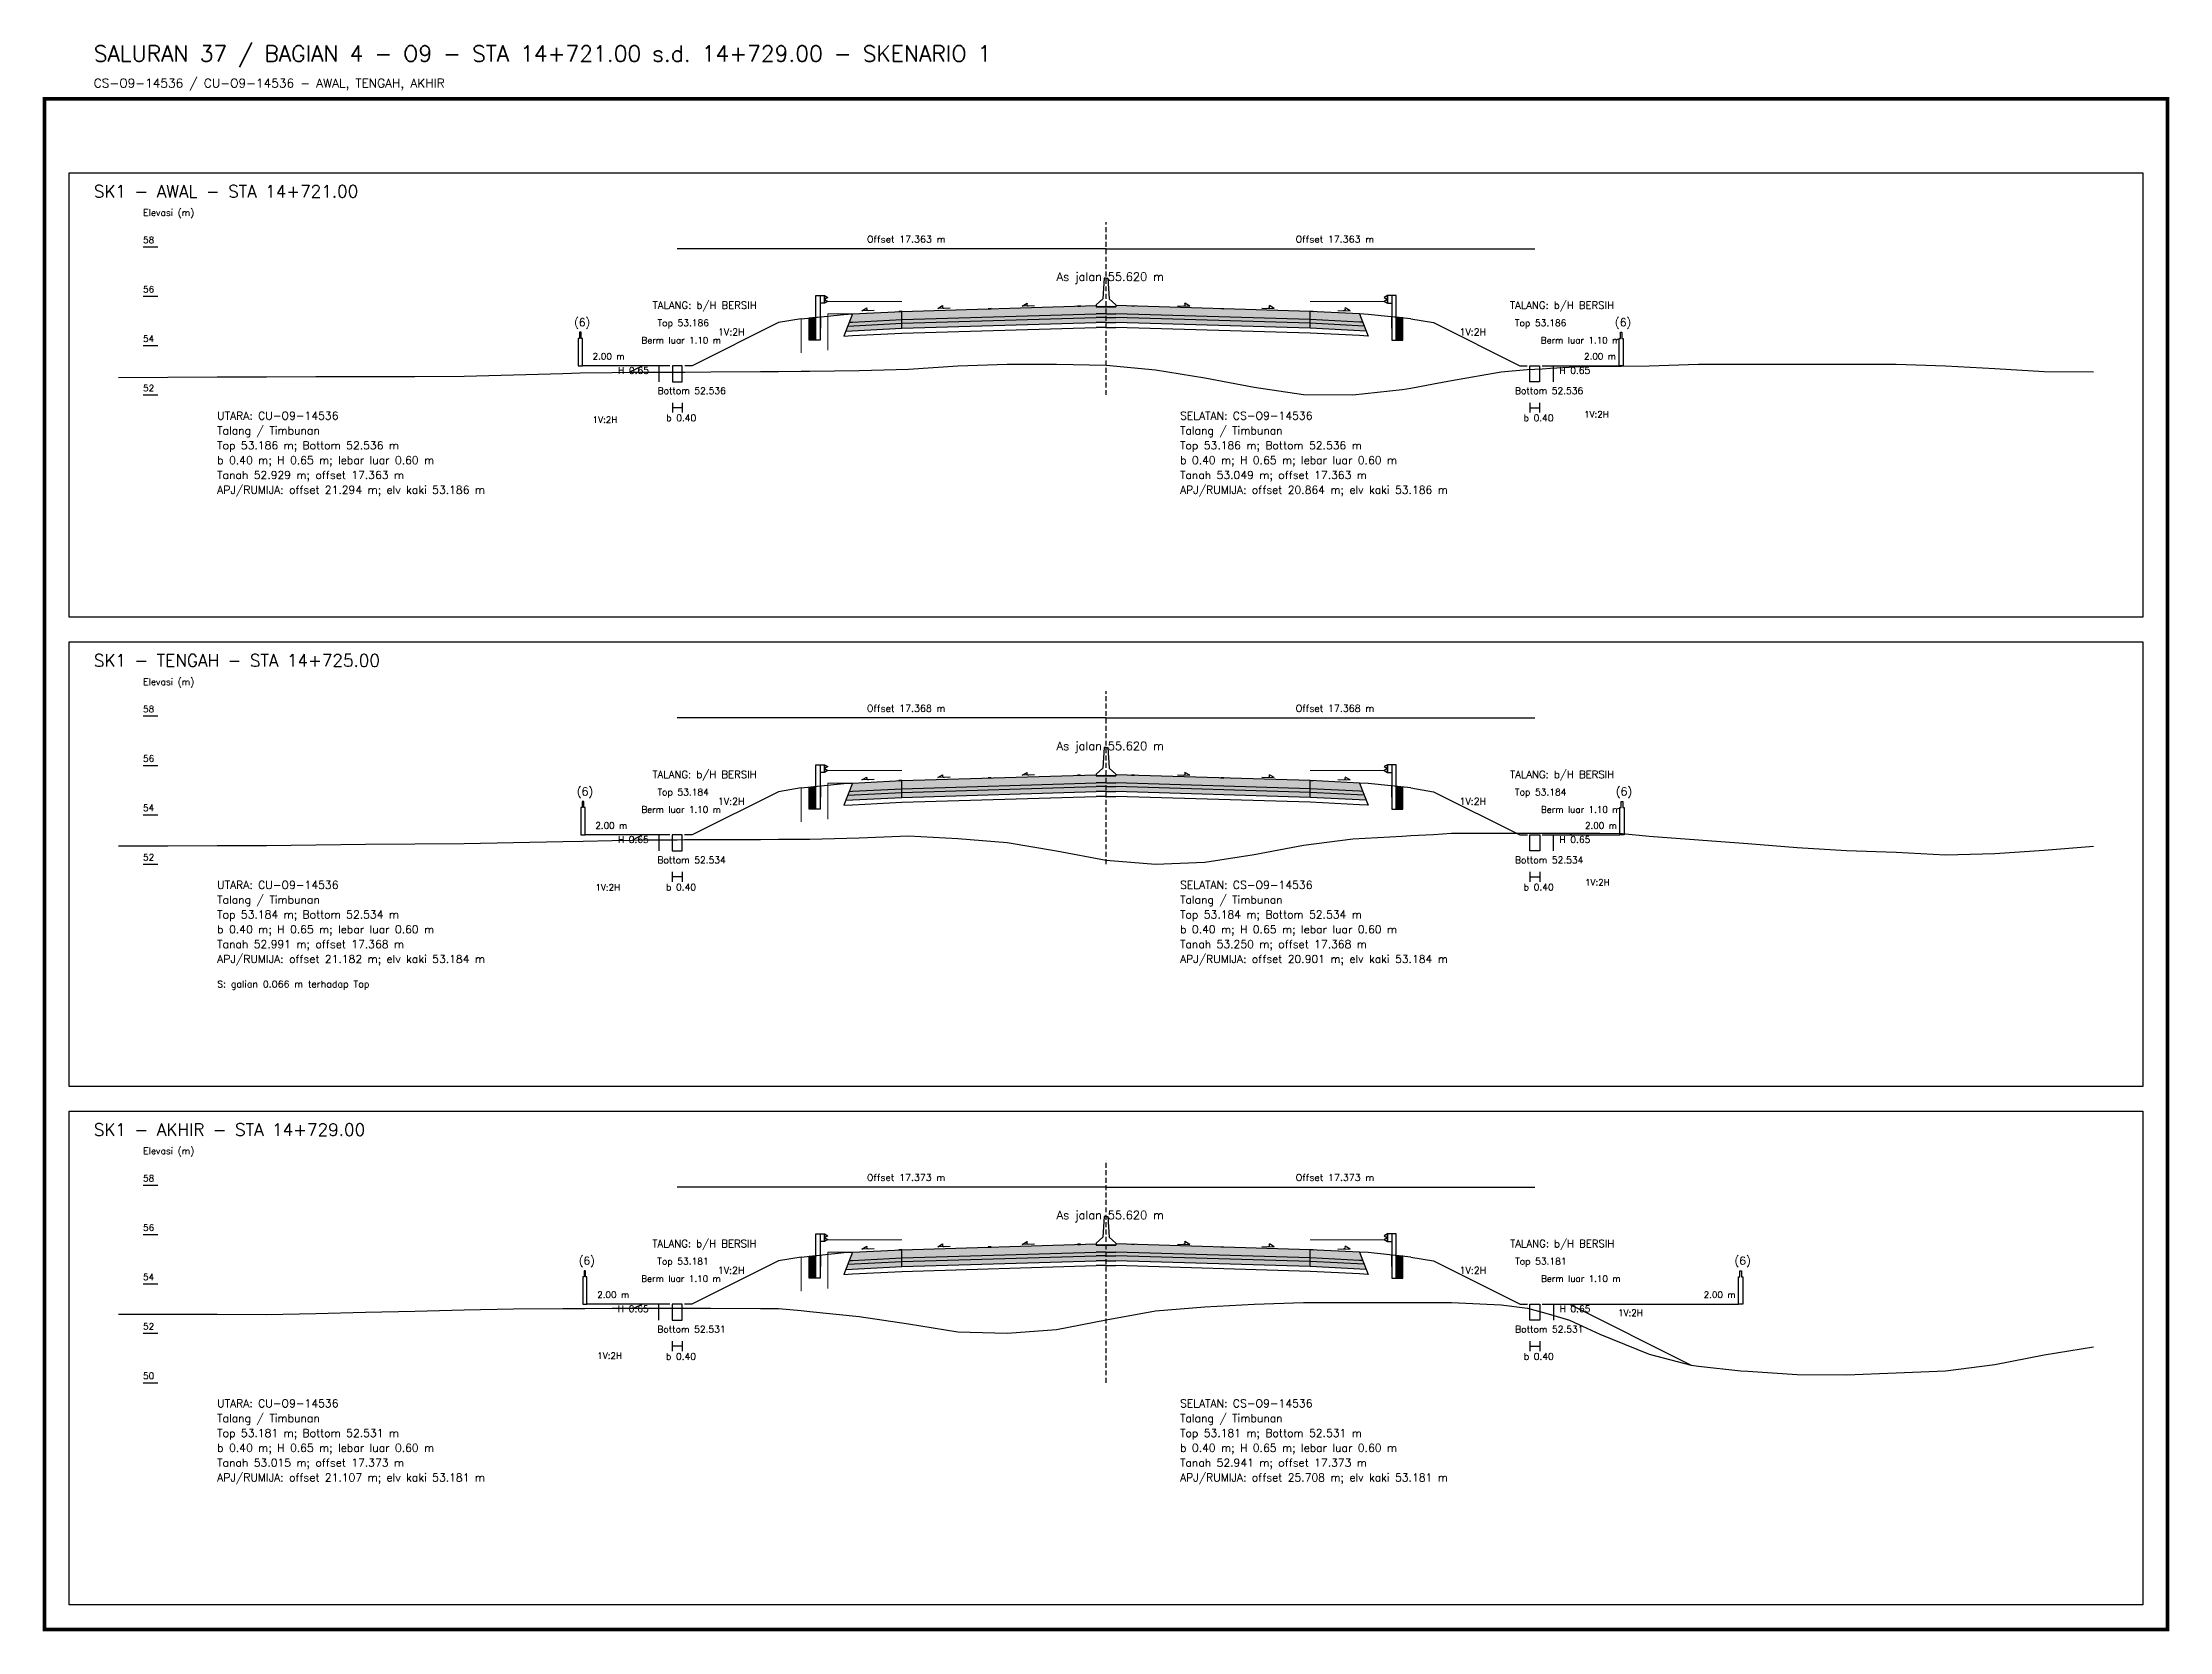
# Model space of a CAD drawing. Header units: metres. Extents: x -24715 to -24517, y 27498 to 30841.
# Drawn here: x -24713.7 to -24627.5, y 27786.2 to 27850.5 of the extents above; entities that cross this region are included whole.
import ezdxf

# ---------------------------------------------------------------- set-up
doc = ezdxf.new("R2010")
doc.units = ezdxf.units.M
doc.linetypes.add('PS_DASH', pattern=[0.3, 0.2, -0.1])
for name, color, linetype, lineweight in [('Dimensi', 230, 'Continuous', 20), ('GRS-ARSIR (HATCH)', 8, 'Continuous', 9), ('Guardrail', 20, 'Continuous', 30), ('HATCH - Beton ramping', 210, 'Continuous', 9), ('HATCH - LFA', 30, 'Continuous', 9), ('HATCH - Pavement', 50, 'Continuous', 9), ('Marka', 20, 'Continuous', 30), ('POT_ALL_GROUP', 2, 'Continuous', 70)]:
    doc.layers.add(name, color=color, linetype=linetype, lineweight=lineweight)
for name, color, linetype in [('POT_ALL_APJ', 2, 'Continuous'), ('POT_ALL_BORDER', 8, 'Continuous'), ('POT_ALL_BUILDING', 2, 'Continuous'), ('POT_ALL_CHANNEL1', 200, 'Continuous'), ('POT_ALL_DIM', 7, 'Continuous'), ('POT_ALL_GROUND', 1, 'Continuous'), ('POT_ALL_GUIDE', 8, 'Continuous'), ('POT_ALL_NOTE', 30, 'Continuous'), ('POT_ALL_ROAD', 4, 'Continuous')]:
    doc.layers.add(name, color=color, linetype=linetype)
doc.styles.get("Standard").update_dxf_attribs({"font": 'simplex.shx'})

msp = doc.modelspace()

# ---------------------------------------------------------------- texts
at = {"layer": 'POT_ALL_APJ'}
for s, height, p in [('(6)', 0.32, (-24692.13022, 27839.04978)), ('(6)', 0.32, (-24649.97146, 27839.04978)), ('2.00 m', 0.26, (-24691.38022, 27837.69978)), ('2.00 m', 0.26, (-24651.22146, 27837.69978)), ('(6)', 0.32, (-24692.01833, 27820.04738)), ('(6)', 0.32, (-24649.93468, 27820.04738)), ('2.00 m', 0.26, (-24691.26833, 27818.69738)), ('2.00 m', 0.26, (-24651.18468, 27818.69738)), ('(6)', 0.32, (-24691.94281, 27801.04498)), ('(6)', 0.32, (-24645.12835, 27801.04498)), ('2.00 m', 0.26, (-24691.19281, 27799.69498)), ('2.00 m', 0.26, (-24646.37835, 27799.69498))]:
    msp.add_text(s, height=height, dxfattribs=at).set_placement(p)
at = {"layer": 'POT_ALL_BUILDING'}
for p in [(-24688.94934, 27839.74978), (-24654.22242, 27839.74978), (-24688.95414, 27820.74738), (-24654.21761, 27820.74738), (-24688.95895, 27801.74498), (-24654.2128, 27801.74498)]:
    msp.add_text('TALANG: b/H BERSIH', height=0.3, dxfattribs=at).set_placement(p)
at = {"layer": 'POT_ALL_CHANNEL1'}
for s, height, p in [('Top 53.186', 0.27, (-24688.74934, 27839.04978)), ('Top 53.186', 0.27, (-24654.02242, 27839.04978)), ('Bottom 52.536', 0.27, (-24688.74934, 27836.29978)), ('Bottom 52.536', 0.27, (-24654.02242, 27836.29978)), ('UTARA: CU-O9-14536', 0.32, (-24706.58588, 27835.26387)), ('SELATAN: CS-O9-14536', 0.32, (-24667.58588, 27835.26387)), ('Top 53.184', 0.27, (-24688.75414, 27820.04738)), ('Top 53.184', 0.27, (-24654.01761, 27820.04738)), ('Bottom 52.534', 0.27, (-24688.75414, 27817.29738)), ('Bottom 52.534', 0.27, (-24654.01761, 27817.29738)), ('UTARA: CU-O9-14536', 0.32, (-24706.58588, 27816.26387)), ('SELATAN: CS-O9-14536', 0.32, (-24667.58588, 27816.26387)), ('Top 53.181', 0.27, (-24688.75895, 27801.04498)), ('Top 53.181', 0.27, (-24654.0128, 27801.04498)), ('Bottom 52.531', 0.27, (-24688.75895, 27798.29498)), ('Bottom 52.531', 0.27, (-24654.0128, 27798.29498)), ('UTARA: CU-O9-14536', 0.32, (-24706.58588, 27795.26387)), ('SELATAN: CS-O9-14536', 0.32, (-24667.58588, 27795.26387))]:
    msp.add_text(s, height=height, dxfattribs=at).set_placement(p)
at = {"layer": 'POT_ALL_DIM'}
for s, height, p in [('SK1 - AWAL - STA 14+721.00', 0.5, (-24711.58588, 27844.26387)), ('Elevasi (m)', 0.27, (-24709.58588, 27843.51387)), ('58', 0.26, (-24709.58588, 27842.41387)), ('Offset 17.363 m', 0.28, (-24680.26761, 27842.43387)), ('Offset 17.363 m', 0.28, (-24662.90415, 27842.43387)), ('As jalan 55.620 m', 0.34, (-24672.58588, 27840.88387)), ('56', 0.26, (-24709.58588, 27840.41387)), ('54', 0.26, (-24709.58588, 27838.41387)), ('Berm luar 1.10 m', 0.26, (-24689.39934, 27838.34978)), ('1V:2H', 0.28, (-24686.30256, 27838.67317)), ('1V:2H', 0.28, (-24656.26919, 27838.67317)), ('Berm luar 1.10 m', 0.26, (-24652.97242, 27838.34978)), ('H 0.65', 0.27, (-24690.34934, 27837.12478)), ('H 0.65', 0.27, (-24652.22242, 27837.12478)), ('52', 0.26, (-24709.58588, 27836.41387)), ('1V:2H', 0.26, (-24691.38022, 27835.13438)), ('b 0.40', 0.27, (-24688.39934, 27835.19978)), ('b 0.40', 0.27, (-24653.67242, 27835.19978)), ('1V:2H', 0.26, (-24651.22146, 27835.34933)), ('Talang / Timbunan', 0.32, (-24706.58588, 27834.66387)), ('Top 53.186 m; Bottom 52.536 m', 0.32, (-24706.58588, 27834.06387)), ('Talang / Timbunan', 0.32, (-24667.58588, 27834.66387)), ('Top 53.186 m; Bottom 52.536 m', 0.32, (-24667.58588, 27834.06387)), ('b 0.40 m; H 0.65 m; lebar luar 0.60 m', 0.32, (-24706.58588, 27833.46387)), ('b 0.40 m; H 0.65 m; lebar luar 0.60 m', 0.32, (-24667.58588, 27833.46387)), ('Tanah 52.929 m; offset 17.363 m', 0.32, (-24706.58588, 27832.86387)), ('APJ/RUMIJA: offset 21.294 m; elv kaki 53.186 m', 0.32, (-24706.58588, 27832.26387)), ('Tanah 53.049 m; offset 17.363 m', 0.32, (-24667.58588, 27832.86387)), ('APJ/RUMIJA: offset 20.864 m; elv kaki 53.186 m', 0.32, (-24667.58588, 27832.26387)), ('SK1 - TENGAH - STA 14+725.00', 0.5, (-24711.58588, 27825.26387)), ('Elevasi (m)', 0.27, (-24709.58588, 27824.51387)), ('58', 0.26, (-24709.58588, 27823.41387)), ('Offset 17.368 m', 0.28, (-24680.27001, 27823.43387)), ('Offset 17.368 m', 0.28, (-24662.90174, 27823.43387)), ('As jalan 55.620 m', 0.34, (-24672.58588, 27821.88387)), ('56', 0.26, (-24709.58588, 27821.41387)), ('54', 0.26, (-24709.58588, 27819.41387)), ('Berm luar 1.10 m', 0.26, (-24689.40414, 27819.34738)), ('1V:2H', 0.28, (-24686.30497, 27819.67197)), ('1V:2H', 0.28, (-24656.26679, 27819.67197)), ('Berm luar 1.10 m', 0.26, (-24652.96761, 27819.34738)), ('H 0.65', 0.27, (-24690.35414, 27818.12238)), ('H 0.65', 0.27, (-24652.21761, 27818.12238)), ('52', 0.26, (-24709.58588, 27817.41387)), ('1V:2H', 0.26, (-24691.26833, 27816.19029)), ('b 0.40', 0.27, (-24688.40414, 27816.19738)), ('b 0.40', 0.27, (-24653.66761, 27816.19738)), ('1V:2H', 0.26, (-24651.18468, 27816.39738)), ('Talang / Timbunan', 0.32, (-24706.58588, 27815.66387)), ('Top 53.184 m; Bottom 52.534 m', 0.32, (-24706.58588, 27815.06387)), ('Talang / Timbunan', 0.32, (-24667.58588, 27815.66387)), ('Top 53.184 m; Bottom 52.534 m', 0.32, (-24667.58588, 27815.06387)), ('b 0.40 m; H 0.65 m; lebar luar 0.60 m', 0.32, (-24706.58588, 27814.46387)), ('b 0.40 m; H 0.65 m; lebar luar 0.60 m', 0.32, (-24667.58588, 27814.46387)), ('Tanah 52.991 m; offset 17.368 m', 0.32, (-24706.58588, 27813.86387)), ('APJ/RUMIJA: offset 21.182 m; elv kaki 53.184 m', 0.32, (-24706.58588, 27813.26387)), ('Tanah 53.250 m; offset 17.368 m', 0.32, (-24667.58588, 27813.86387)), ('APJ/RUMIJA: offset 20.901 m; elv kaki 53.184 m', 0.32, (-24667.58588, 27813.26387)), ('SK1 - AKHIR - STA 14+729.00', 0.5, (-24711.58588, 27806.26387)), ('Elevasi (m)', 0.27, (-24709.58588, 27805.51387)), ('58', 0.26, (-24709.58588, 27804.41387)), ('Offset 17.373 m', 0.28, (-24680.27241, 27804.43387)), ('Offset 17.373 m', 0.28, (-24662.89934, 27804.43387)), ('As jalan 55.620 m', 0.34, (-24672.58588, 27802.88387)), ('56', 0.26, (-24709.58588, 27802.41387)), ('54', 0.26, (-24709.58588, 27800.41387)), ('1V:2H', 0.28, (-24686.30737, 27800.67076)), ('1V:2H', 0.28, (-24656.26438, 27800.67076)), ('Berm luar 1.10 m', 0.26, (-24689.40895, 27800.34498)), ('Berm luar 1.10 m', 0.26, (-24652.9628, 27800.34498)), ('H 0.65', 0.27, (-24690.35895, 27799.11998)), ('H 0.65', 0.27, (-24652.2128, 27799.11998)), ('1V:2H', 0.26, (-24649.84558, 27798.96138)), ('52', 0.26, (-24709.58588, 27798.41387)), ('1V:2H', 0.26, (-24691.19281, 27797.22801)), ('b 0.40', 0.27, (-24688.40895, 27797.19498)), ('b 0.40', 0.27, (-24653.6628, 27797.19498)), ('50', 0.26, (-24709.58588, 27796.41387)), ('Talang / Timbunan', 0.32, (-24706.58588, 27794.66387)), ('Talang / Timbunan', 0.32, (-24667.58588, 27794.66387)), ('Top 53.181 m; Bottom 52.531 m', 0.32, (-24706.58588, 27794.06387)), ('b 0.40 m; H 0.65 m; lebar luar 0.60 m', 0.32, (-24706.58588, 27793.46387)), ('Top 53.181 m; Bottom 52.531 m', 0.32, (-24667.58588, 27794.06387)), ('b 0.40 m; H 0.65 m; lebar luar 0.60 m', 0.32, (-24667.58588, 27793.46387)), ('Tanah 53.015 m; offset 17.373 m', 0.32, (-24706.58588, 27792.86387)), ('Tanah 52.941 m; offset 17.373 m', 0.32, (-24667.58588, 27792.86387)), ('APJ/RUMIJA: offset 21.107 m; elv kaki 53.181 m', 0.32, (-24706.58588, 27792.26387)), ('APJ/RUMIJA: offset 25.708 m; elv kaki 53.181 m', 0.32, (-24667.58588, 27792.26387))]:
    msp.add_text(s, height=height, dxfattribs=at).set_placement(p)
at = {"layer": 'POT_ALL_GROUP', "lineweight": 0}
for s, height, p in [('SALURAN 37 / BAGIAN 4 - O9 - STA 14+721.00 s.d. 14+729.00 - SKENARIO 1', 0.65, (-24711.58588, 27849.76387)), ('CS-O9-14536 / CU-O9-14536 - AWAL, TENGAH, AKHIR', 0.36, (-24711.58588, 27848.71387))]:
    msp.add_text(s, height=height, dxfattribs=at).set_placement(p)
at = {"layer": 'POT_ALL_NOTE'}
msp.add_text('S: galian 0.066 m terhadap Top', height=0.28, dxfattribs=at).set_placement((-24706.58588, 27812.26387))

# ---------------------------------------------------------------- blocks, each defined once
blk = doc.blocks.new('JALAN_ASLI_TIPIKAL_2OKT_METER')
at = {"layer": 'Guardrail', "lineweight": 9}
h = blk.add_hatch(dxfattribs=at)
h.set_pattern_fill('JIS_LC_20', color=256, scale=0.002)
h.set_pattern_definition([(45, (-29.65569, -21.99233), (-0.02828427, 0.02828427), []), (45, (-29.65489, -21.99233), (-0.02828427, 0.02828427), [])])
h.paths.add_polyline_path([(-12.025, -1.394), (-11.753, -1.394), (-11.753, -0.471), (-12.018, -0.498)])
h = blk.add_hatch(dxfattribs=at)
h.set_pattern_fill('JIS_LC_20', color=256, scale=0.002)
h.set_pattern_definition([(45, (-29.40569, -21.99233), (-0.02828427, 0.02828427), []), (45, (-29.40489, -21.99233), (-0.02828427, 0.02828427), [])])
h.paths.add_polyline_path([(12.018, -0.498), (11.753, -0.471), (11.753, -1.394), (12.025, -1.394)])
at = {"layer": 'HATCH - Beton ramping'}
h = blk.add_hatch(dxfattribs=at)
h.set_pattern_fill('AR-CONC', color=256, scale=0.0005)
h.set_pattern_definition([(50, (-28.949556, -21.99233), (0.09109233, -0.00796954), [0.009525, -0.104775]), (355, (-28.94956, -21.99233), (-0.0176217, 0.09552842), [0.00762, -0.0838203]), (100.45144, (-28.941965, -21.992995), (0.07347062, 0.08755888), [0.008095, -0.08904512]), (46.1842, (-28.94956, -21.96693), (0.13553952, -0.02102116), [0.0142875, -0.1571625]), (96.63556, (-28.93826, -21.96868), (0.11870207, 0.12371306), [0.0121425, -0.1335678]), (351.18415, (-28.94956, -21.96693), (0.11870207, 0.12371306), [0.01143, -0.12572987]), (21, (-28.936856, -21.97328), (0.0758072, -0.0511326), [0.009525, -0.104775]), (326, (-28.93686, -21.97328), (0.03090101, 0.09209398), [0.00762, -0.08382]), (71.45144, (-28.93054, -21.97754), (0.1067082, 0.04096138), [0.008095, -0.08904497]), (37.5, (-28.949556, -21.99233), (0.001544302, 0.04227752), [0, -0.082804, 0, -0.08509, 0, -0.0841375]), (7.5, (-28.949556, -21.99233), (0.03340983, 0.05009029), [0, -0.048514, 0, -0.080899, 0, -0.0320675]), (327.5, (-28.977877, -21.99233), (0.067795298, -0.002864372), [0, -0.03175, 0, -0.09906, 0, -0.131445]), (317.5, (-28.990577, -21.99233), (0.07406459, 0.01271325), [0, -0.041275, 0, -0.065786, 0, -0.093345])])
h.paths.add_polyline_path([(-8.27, -0.566), (-10.401, -0.666), (-10.461, -0.826), (-8.27, -0.716)])
h.paths.add_polyline_path([(-0.4, -0.48), (0, -0.48), (0, -0.33), (-0.4, -0.33), (-8.27, -0.566), (-8.27, -0.716)])
h = blk.add_hatch(dxfattribs=at)
h.set_pattern_fill('AR-CONC', color=256, scale=0.0005)
h.set_pattern_definition([(50, (-28.699556, -21.99233), (0.09109233, -0.00796954), [0.009525, -0.104775]), (355, (-28.69956, -21.99233), (-0.01762171, 0.09552842), [0.00762, -0.0838203]), (100.45144, (-28.691965, -21.992995), (0.07347062, 0.08755888), [0.008095, -0.08904512]), (46.1842, (-28.69956, -21.96693), (0.13553952, -0.02102116), [0.0142875, -0.1571625]), (96.63556, (-28.68826, -21.96868), (0.11870207, 0.12371306), [0.0121425, -0.1335678]), (351.18415, (-28.69956, -21.96693), (0.11870207, 0.12371306), [0.01143, -0.12572987]), (21, (-28.686856, -21.97328), (0.0758072, -0.0511326), [0.009525, -0.104775]), (326, (-28.68686, -21.97328), (0.03090101, 0.09209398), [0.00762, -0.08382]), (71.45144, (-28.68054, -21.97754), (0.10670821, 0.04096138), [0.008095, -0.08904497]), (37.5, (-28.699556, -21.99233), (0.001544302, 0.04227752), [0, -0.082804, 0, -0.08509, 0, -0.0841375]), (7.5, (-28.699556, -21.99233), (0.03340983, 0.050090287), [0, -0.048514, 0, -0.080899, 0, -0.0320675]), (327.5, (-28.727877, -21.99233), (0.067795298, -0.002864372), [0, -0.03175, 0, -0.09906, 0, -0.131445]), (317.5, (-28.740577, -21.99233), (0.07406459, 0.012713246), [0, -0.041275, 0, -0.065786, 0, -0.093345])])
h.paths.add_polyline_path([(8.27, -0.566), (10.401, -0.666), (10.461, -0.826), (8.27, -0.716)])
h.paths.add_polyline_path([(0.4, -0.48), (0, -0.48), (0, -0.33), (0.4, -0.33), (8.27, -0.566), (8.27, -0.716)])
at = {"layer": 'HATCH - LFA'}
h = blk.add_hatch(dxfattribs=at)
h.set_pattern_fill('GRAVEL', color=256, scale=0.0075)
h.set_pattern_definition([(228.012788, (-28.812396, -21.801831), (-1.524, -1.7145), [0.0256291, -2.5372863]), (184.96974, (-28.829541, -21.820881), (2.2859999991, 0.1905000109), [0.04398035, -4.3540537]), (132.510447, (-28.873356, -21.824691), (1.9050000008, -2.0954999993), [0.0310111, -3.0701042]), (267.27369, (-28.947651, -21.872316), (0.1905000004, 3.81), [0.0400503, -3.9649828]), (292.833654, (-28.949556, -21.912321), (-0.9525, 2.286), [0.0392725, -3.8879856]), (357.27369, (-28.934316, -21.948516), (-3.81, 0.1905000004), [0.0400503, -3.9649828]), (37.69424, (-28.894311, -21.950421), (-2.4764999999, -1.9050000001), [0.0529645, -5.24348365]), (72.255328, (-28.852401, -21.918036), (1.3335000004, 4.1909999999), [0.050004, -4.95039425]), (121.429566, (-28.837161, -21.870411), (-1.5240000002, 2.4764999999), [0.040186, -3.9784159]), (175.23636, (-28.858116, -21.836121), (2.0955, -0.1905), [0.0458785, -2.2480453]), (222.397438, (-28.903836, -21.832311), (-2.2859999999, -2.0955000001), [0.05933084, -5.8737579]), (138.814075, (-28.759056, -21.874221), (-1.3335, 1.143), [0.0202503, -2.0047924]), (171.469234, (-28.774296, -21.860886), (2.4765, -0.3809999996), [0.03852615, -3.8140979]), (225, (-28.8124, -21.85517), (0, -0.1905), [0.0269407, -0.242467]), (203.19859, (-28.82573, -21.832311), (0.9525, 0.381), [0.0145081, -1.4362967]), (291.80141, (-28.839066, -21.838026), (-0.1905, 0.5715), [0.0205174, -1.0053565]), (30.96376, (-28.831446, -21.857076), (0.5715, 0.381), [0.033324, -1.0774724]), (161.56505, (-28.80287, -21.83993), (0.381, -0.1905), [0.0240965, -0.5783174]), (16.38954, (-28.949556, -21.838026), (1.905, 0.5715), [0.0337566, -3.341912]), (70.346176, (-28.917171, -21.828501), (-0.762, -2.0955), [0.0283199, -2.8036662]), (293.19859, (-28.80287, -21.801831), (-0.381, 0.9525), [0.029016, -1.4217888]), (343.61046, (-28.791441, -21.828501), (-1.905, 0.5715), [0.0337566, -3.341912]), (339.443955, (-28.949556, -21.956136), (-0.9525, 0.381), [0.0325526, -1.5950801]), (294.77514, (-28.919076, -21.967566), (-0.952500001, 2.0954999995), [0.0272754, -2.7002695]), (66.80141, (-28.800966, -21.992331), (0.381, 0.9525), [0.029016, -1.4217888]), (17.354025, (-28.789536, -21.965661), (-2.4765, -0.762), [0.0319337, -3.1614282]), (69.443955, (-28.89431, -21.992331), (-0.381, -0.9525), [0.0162763, -1.6113564]), (101.30993, (-28.812396, -21.99233), (-0.1905, 0.762), [0.0097136, -0.9616496]), (165.96376, (-28.8143, -21.982806), (0.5715, -0.1905), [0.0392725, -0.7461791]), (186.009006, (-28.852401, -21.973281), (1.905, 0.1905), [0.036395, -3.6031024]), (303.69007, (-28.831446, -21.87422), (-0.1905, 0.381), [0.0274743, -0.6593832]), (353.157227, (-28.816206, -21.897081), (3.2385, -0.3809999998), [0.0479668, -4.7487007]), (60.945396, (-28.76858, -21.902796), (-0.762, -1.3335), [0.0196131, -1.9417044]), (90, (-28.75906, -21.88565), (-0.1905, 0.1905), [0.01143, -0.17907]), (120.256437, (-28.856211, -21.967566), (0.762, -1.3335), [0.026465, -2.6200456]), (48.012787, (-28.869546, -21.944706), (1.524, 1.7145), [0.0512582, -2.5116572]), (0, (-28.83526, -21.9066), (0.1905, 0.1905), [0.04953, -0.14097]), (325.304846, (-28.785726, -21.906606), (1.9050000007, -1.333499999), [0.0301207, -2.9819488]), (254.0546, (-28.76096, -21.92375), (-0.1905, -0.762), [0.0277372, -1.3591238]), (207.645975, (-28.768581, -21.950421), (-3.6195000001, -1.9049999997), [0.0451609, -4.4709348]), (175.426079, (-28.808586, -21.971376), (-2.4765, 0.1905), [0.0477772, -4.7299385])])
h.paths.add_polyline_path([(-8.27, -0.716), (-10.461, -0.826), (-10.54, -1.03), (-8.27, -0.916)])
h.paths.add_polyline_path([(-0.4, -0.68), (0, -0.68), (0, -0.48), (-0.4, -0.48), (-8.27, -0.716), (-8.27, -0.916)])
h = blk.add_hatch(dxfattribs=at)
h.set_pattern_fill('GRAVEL', color=256, scale=0.0075)
h.set_pattern_definition([(228.012788, (-28.562396, -21.801831), (-1.524, -1.7145), [0.0256291, -2.5372863]), (184.96974, (-28.579541, -21.820881), (2.2859999991, 0.1905000109), [0.04398035, -4.3540537]), (132.510447, (-28.623356, -21.824691), (1.9050000008, -2.0954999993), [0.0310111, -3.0701042]), (267.27369, (-28.697651, -21.872316), (0.1905000004, 3.81), [0.04005034, -3.9649828]), (292.833654, (-28.699556, -21.912321), (-0.9525, 2.286), [0.0392725, -3.8879856]), (357.27369, (-28.684316, -21.948516), (-3.81, 0.1905000004), [0.04005034, -3.9649828]), (37.69424, (-28.644311, -21.950421), (-2.4764999999, -1.9050000001), [0.0529645, -5.24348365]), (72.255328, (-28.602401, -21.918036), (1.3335000004, 4.1909999999), [0.050004, -4.95039425]), (121.429566, (-28.587161, -21.870411), (-1.5240000002, 2.4764999999), [0.040186, -3.9784159]), (175.23636, (-28.608116, -21.836121), (2.0955, -0.1905000003), [0.0458785, -2.2480453]), (222.397438, (-28.653836, -21.832311), (-2.2859999999, -2.0955000001), [0.05933084, -5.87375794]), (138.814075, (-28.509056, -21.874221), (-1.3335, 1.143), [0.02025034, -2.0047924]), (171.469234, (-28.524296, -21.860886), (2.4765, -0.3809999996), [0.03852615, -3.8140979]), (225, (-28.5624, -21.85517), (0, -0.1905), [0.0269407, -0.242467]), (203.19859, (-28.57573, -21.832311), (0.9525, 0.381), [0.0145081, -1.4362967]), (291.80141, (-28.589066, -21.838026), (-0.1905, 0.5715), [0.0205174, -1.0053565]), (30.96376, (-28.581446, -21.857076), (0.5715, 0.381), [0.033324, -1.0774724]), (161.56505, (-28.55287, -21.83993), (0.381, -0.1905), [0.0240965, -0.57831736]), (16.38954, (-28.699556, -21.838026), (1.905, 0.5715), [0.0337566, -3.341912]), (70.346176, (-28.667171, -21.828501), (-0.762, -2.0955), [0.0283199, -2.8036662]), (293.19859, (-28.55287, -21.801831), (-0.381, 0.9525), [0.029016, -1.4217888]), (343.61046, (-28.541441, -21.828501), (-1.905, 0.5714999999), [0.0337566, -3.341912]), (339.443955, (-28.699556, -21.956136), (-0.9525, 0.381), [0.03255264, -1.5950801]), (294.77514, (-28.669076, -21.967566), (-0.952500001, 2.0954999995), [0.0272754, -2.7002695]), (66.80141, (-28.550966, -21.992331), (0.381, 0.9525), [0.029016, -1.4217888]), (17.354025, (-28.539536, -21.965661), (-2.4765, -0.7620000002), [0.0319337, -3.1614282]), (69.443955, (-28.64431, -21.992331), (-0.381, -0.9525), [0.0162763, -1.6113564]), (101.30993, (-28.562396, -21.99233), (-0.1905, 0.762), [0.0097136, -0.9616496]), (165.96376, (-28.5643, -21.982806), (0.5715, -0.1905), [0.0392725, -0.7461791]), (186.009006, (-28.602401, -21.973281), (1.905, 0.1905), [0.036395, -3.6031024]), (303.69007, (-28.581446, -21.87422), (-0.1905, 0.381), [0.0274743, -0.6593832]), (353.157227, (-28.566206, -21.897081), (3.2385, -0.3809999998), [0.04796676, -4.7487007]), (60.945396, (-28.51858, -21.902796), (-0.762, -1.3335), [0.0196131, -1.9417044]), (90, (-28.50906, -21.88565), (-0.1905, 0.1905), [0.01143, -0.17907]), (120.256437, (-28.606211, -21.967566), (0.762, -1.3335), [0.026465, -2.62004556]), (48.012787, (-28.619546, -21.944706), (1.524, 1.7145), [0.0512582, -2.5116572]), (0, (-28.58526, -21.9066), (0.1905, 0.1905), [0.04953, -0.14097]), (325.304846, (-28.535726, -21.906606), (1.9050000007, -1.333499999), [0.0301207, -2.98194875]), (254.054604, (-28.51096, -21.92375), (-0.1905, -0.762), [0.0277372, -1.35912375]), (207.645975, (-28.518581, -21.950421), (-3.6195000001, -1.9049999997), [0.0451609, -4.4709348]), (175.426079, (-28.558586, -21.971376), (-2.4765, 0.1905), [0.0477772, -4.7299385])])
h.paths.add_polyline_path([(8.27, -0.716), (10.461, -0.826), (10.54, -1.03), (8.27, -0.916)])
h.paths.add_polyline_path([(0.4, -0.68), (0, -0.68), (0, -0.48), (0.4, -0.48), (8.27, -0.716), (8.27, -0.916)])
at = {"layer": 'HATCH - Pavement'}
h = blk.add_hatch(dxfattribs=at)
h.set_pattern_fill('AR-CONC', color=256, scale=0.001)
h.set_pattern_definition([(50, (-89.43046, -52.62889), (0.18218467, -0.01593909), [0.01905, -0.20955]), (355, (-89.43046, -52.6289), (-0.03524342, 0.19105685), [0.01524, -0.1676406]), (100.45144, (-89.41528, -52.63022), (0.14694125, 0.17511775), [0.01619, -0.17809024]), (46.1842, (-89.43046, -52.5781), (0.27107904, -0.04204233), [0.028575, -0.314325]), (96.63556, (-89.40787, -52.5816), (0.23740413, 0.2474261), [0.024285, -0.2671356]), (351.18415, (-89.43046, -52.5781), (0.2374041, 0.2474261), [0.02286, -0.2514597]), (21, (-89.40506, -52.59079), (0.1516144, -0.1022652), [0.01905, -0.20955]), (326, (-89.40506, -52.5908), (0.06180203, 0.18418797), [0.01524, -0.16764]), (71.45144, (-89.39243, -52.59931), (0.21341642, 0.08192277), [0.01619, -0.17808994]), (37.5, (-89.43046, -52.62889), (0.003088603, 0.08455504), [0, -0.165608, 0, -0.17018, 0, -0.168275]), (7.5, (-89.43046, -52.62889), (0.06681966, 0.100180575), [0, -0.097028, 0, -0.161798, 0, -0.064135]), (327.5, (-89.4871, -52.62889), (0.135590595, -0.005728744), [0, -0.0635, 0, -0.19812, 0, -0.26289]), (317.5, (-89.5125, -52.62889), (0.14812918, 0.02542649), [0, -0.08255, 0, -0.131572, 0, -0.18669])])
h.paths.add_polyline_path([(-8.27, -0.236), (-10.27, -0.336), (-10.401, -0.673), (-10.27, -0.666), (-8.27, -0.566)])
h.paths.add_polyline_path([(-0.4, -0.33), (0, -0.33), (0, 0), (-0.4, 0), (-8.27, -0.236), (-8.27, -0.566)])
h = blk.add_hatch(dxfattribs=at)
h.set_pattern_fill('AR-CONC', color=256, scale=0.001)
h.set_pattern_definition([(50, (-89.18046, -52.62889), (0.18218467, -0.01593909), [0.01905, -0.20955]), (355, (-89.18046, -52.6289), (-0.03524342, 0.19105685), [0.01524, -0.16764058]), (100.45144, (-89.16528, -52.63022), (0.14694125, 0.17511775), [0.01619, -0.17809024]), (46.1842, (-89.18046, -52.5781), (0.27107904, -0.04204233), [0.028575, -0.314325]), (96.63556, (-89.15787, -52.5816), (0.23740413, 0.2474261), [0.024285, -0.2671356]), (351.18415, (-89.18046, -52.5781), (0.2374041, 0.2474261), [0.02286, -0.2514597]), (21, (-89.15506, -52.59079), (0.1516144, -0.1022652), [0.01905, -0.20955]), (326, (-89.15506, -52.5908), (0.06180203, 0.18418797), [0.01524, -0.16764]), (71.45144, (-89.14243, -52.59931), (0.21341642, 0.08192277), [0.01619, -0.17808994]), (37.5, (-89.18046, -52.62889), (0.003088603, 0.08455504), [0, -0.165608, 0, -0.17018, 0, -0.168275]), (7.5, (-89.18046, -52.62889), (0.06681966, 0.100180575), [0, -0.097028, 0, -0.161798, 0, -0.064135]), (327.5, (-89.2371, -52.62889), (0.135590595, -0.005728744), [0, -0.0635, 0, -0.19812, 0, -0.26289]), (317.5, (-89.2625, -52.62889), (0.14812918, 0.02542649), [0, -0.08255, 0, -0.131572, 0, -0.18669])])
h.paths.add_polyline_path([(8.27, -0.236), (10.27, -0.336), (10.401, -0.673), (10.27, -0.666), (8.27, -0.566)])
h.paths.add_polyline_path([(0.4, -0.33), (0, -0.33), (0, 0), (0.4, 0), (8.27, -0.236), (8.27, -0.566)])
at = {"layer": 'Marka'}
h = blk.add_hatch(color=256, dxfattribs=at)
h.dxf.hatch_style = 1
h.paths.add_polyline_path([(-8.27, -0.23), (-8.39, -0.236), (-8.39, -0.242), (-8.27, -0.236)])
h.paths.add_polyline_path([(-4.65, -0.122), (-4.77, -0.125), (-4.77, -0.131), (-4.65, -0.128)])
h.paths.add_polyline_path([(-1.03, -0.019), (-1.03, -0.013), (-1.15, -0.017), (-1.15, -0.023)])
h = blk.add_hatch(color=256, dxfattribs=at)
h.dxf.hatch_style = 1
h.paths.add_polyline_path([(8.27, -0.23), (8.39, -0.236), (8.39, -0.242), (8.27, -0.236)])
h.paths.add_polyline_path([(4.65, -0.122), (4.77, -0.125), (4.77, -0.131), (4.65, -0.128)])
h.paths.add_polyline_path([(1.03, -0.019), (1.03, -0.013), (1.15, -0.017), (1.15, -0.023)])
for p, q in [((-8.27, -0.236), (-0.4, 0)), ((8.27, -0.236), (0.4, 0)), ((-12.353, -0.533), (-10.622, -0.354)), ((-10.27, -0.336), (-10.62, -1.234)), ((-10.62, -0.354), (-10.27, -0.336)), ((-10.461, -0.826), (-8.27, -0.716)), ((-10.401, -0.673), (-10.27, -0.666)), ((-10.27, -0.336), (-8.27, -0.236)), ((-10.27, -0.666), (-8.27, -0.566)), ((-8.27, -0.916), (-8.27, -0.236)), ((-8.27, -0.566), (-0.4, -0.33)), ((-8.27, -0.716), (-0.4, -0.48)), ((-8.27, -0.916), (-0.4, -0.68)), ((0, -0.05), (-0.4, -0.05)), ((0, -0.33), (-0.4, -0.33)), ((0, -0.48), (-0.4, -0.48)), ((0, -0.68), (-0.4, -0.68)), ((0, -0.05), (0.4, -0.05)), ((0, -0.33), (0.4, -0.33)), ((0, -0.48), (0.4, -0.48)), ((0, -0.68), (0.4, -0.68)), ((8.27, -0.566), (0.4, -0.33)), ((8.27, -0.716), (0.4, -0.48)), ((8.27, -0.916), (0.4, -0.68)), ((8.27, -0.916), (8.27, -0.236)), ((10.27, -0.336), (8.27, -0.236)), ((10.27, -0.666), (8.27, -0.566)), ((10.461, -0.826), (8.27, -0.716)), ((10.27, -0.336), (10.62, -1.234)), ((10.62, -0.354), (10.27, -0.336)), ((10.401, -0.673), (10.27, -0.666)), ((12.353, -0.533), (10.622, -0.354)), ((-10.62, -1.234), (-10.27, -1.216)), ((-10.54, -1.03), (-8.27, -0.916)), ((-10.27, -1.216), (-8.27, -1.116)), ((-8.27, -1.116), (-0.4, -0.88)), ((0, -0.88), (-0.4, -0.88)), ((0, -0.88), (0.4, -0.88)), ((8.27, -1.116), (0.4, -0.88)), ((10.54, -1.03), (8.27, -0.916)), ((10.27, -1.216), (8.27, -1.116)), ((10.62, -1.234), (10.27, -1.216))]:
    blk.add_line(p, q)
for points in [[(0, 1.11), (-0.075, 1.11), (-0.125, 0.27), (-0.4, 0.03), (-0.4, -0.05), (0, -0.05)], [(0, 1.11), (0.075, 1.11), (0.125, 0.27), (0.4, 0.03), (0.4, -0.05), (0, -0.05)], [(-6.818, -0.116), (-6.616, 0)], [(-3.401, -0.02), (-3.199, 0.096)], [(3.401, -0.02), (3.199, 0.096)], [(6.818, -0.116), (6.616, 0)], [(-9.887, -0.208), (-9.686, -0.092)], [(-9.387, -0.193), (-9.887, -0.208)], [(-6.318, -0.101), (-6.818, -0.116)], [(-2.901, -0.005), (-3.401, -0.02)], [(2.901, -0.005), (3.401, -0.02)], [(6.318, -0.101), (6.818, -0.116)], [(9.387, -0.193), (9.887, -0.208)], [(9.887, -0.208), (9.686, -0.092)]]:
    blk.add_lwpolyline(points)
for centre, start, end in [((-6.556, -0.037), 148.28164, 271.71836), ((-3.139, 0.059), 148.28164, 271.71836), ((3.139, 0.059), 268.28164, 31.71836), ((6.556, -0.037), 268.28164, 31.71836), ((-9.625, -0.129), 148.28164, 271.71836), ((9.625, -0.129), 268.28164, 31.71836)]:
    blk.add_arc(centre, 0.0711, start, end)
at = {"layer": 'Dimensi'}
for p, q in [((-8.27, 0.168), (-11.27, 0.168)), ((8.27, 0.168), (11.27, 0.168))]:
    blk.add_line(p, q, dxfattribs=at)
at = {"layer": 'GRS-ARSIR (HATCH)'}
for p, q in [((-12.353, -0.533), (-12.353, -1.909)), ((-11.27, -0.336), (-11.27, -1.803)), ((-10.27, -0.336), (-11.27, -0.336))]:
    blk.add_line(p, q, dxfattribs=at)
at = {"layer": 'Guardrail'}
for points in [[(-11.753, -1.394), (-11.753, 0.406), (-11.575, 0.406), (-11.575, -1.394), (-11.753, -1.394)], [(-11.575, 0.406), (-11.397, 0.406), (-11.397, 0.094), (-11.575, 0.094)], [(-11.397, 0.25), (-11.397, 0.406), (-11.262, 0.328), (-11.397, 0.25)], [(-11.397, 0.094), (-11.397, 0.25), (-11.262, 0.172), (-11.397, 0.094)], [(11.397, 0.25), (11.397, 0.406), (11.262, 0.328), (11.397, 0.25)], [(11.397, 0.094), (11.397, 0.25), (11.262, 0.172), (11.397, 0.094)], [(11.575, 0.406), (11.397, 0.406), (11.397, 0.094), (11.575, 0.094)], [(11.753, -1.394), (11.753, 0.406), (11.575, 0.406), (11.575, -1.394), (11.753, -1.394)], [(-11.575, -1.394), (-12.025, -1.394), (-12.018, -0.498), (-11.568, -0.453), (-11.575, -1.394)], [(11.575, -1.394), (12.025, -1.394), (12.018, -0.498), (11.568, -0.453), (11.575, -1.394)]]:
    blk.add_lwpolyline(points, dxfattribs=at)
at = {"layer": 'Marka'}
for points in [[(-8.39, -0.242), (-8.27, -0.236), (-8.27, -0.23), (-8.39, -0.236), (-8.39, -0.242)], [(8.39, -0.242), (8.27, -0.236), (8.27, -0.23), (8.39, -0.236), (8.39, -0.242)]]:
    blk.add_lwpolyline(points, dxfattribs=at)
for points in [[(-4.65, -0.122), (-4.77, -0.125), (-4.77, -0.131), (-4.65, -0.128)], [(-1.03, -0.013), (-1.15, -0.017), (-1.15, -0.023), (-1.03, -0.019)], [(1.03, -0.013), (1.15, -0.017), (1.15, -0.023), (1.03, -0.019)], [(4.65, -0.122), (4.77, -0.125), (4.77, -0.131), (4.65, -0.128)]]:
    blk.add_lwpolyline(points, close=True, dxfattribs=at)

# ---------------------------------------------------------------- linework, layer by layer
at = {"layer": 'POT_ALL_APJ', "linetype": 'Continuous'}
for points in [[(-24691.96522, 27838.55419), (-24691.96522, 27837.44978), (-24691.79522, 27837.44978), (-24691.79522, 27838.55419), (-24691.85022, 27838.55419), (-24691.85022, 27838.80419), (-24691.88022, 27838.80419), (-24691.91022, 27838.80419), (-24691.91022, 27838.55419), (-24691.96522, 27838.55419)], [(-24649.63646, 27838.55419), (-24649.63646, 27837.44978), (-24649.80646, 27837.44978), (-24649.80646, 27838.55419), (-24649.75146, 27838.55419), (-24649.75146, 27838.80419), (-24649.72146, 27838.80419), (-24649.69146, 27838.80419), (-24649.69146, 27838.55419), (-24649.63646, 27838.55419)], [(-24689.34934, 27837.44978), (-24691.79522, 27837.44978)], [(-24651.82242, 27837.44978), (-24649.80646, 27837.44978)], [(-24691.85333, 27819.55179), (-24691.85333, 27818.44738), (-24691.68333, 27818.44738), (-24691.68333, 27819.55179), (-24691.73833, 27819.55179), (-24691.73833, 27819.80179), (-24691.76833, 27819.80179), (-24691.79833, 27819.80179), (-24691.79833, 27819.55179), (-24691.85333, 27819.55179)], [(-24649.59968, 27819.55179), (-24649.59968, 27818.44738), (-24649.76968, 27818.44738), (-24649.76968, 27819.55179), (-24649.71468, 27819.55179), (-24649.71468, 27819.80179), (-24649.68468, 27819.80179), (-24649.65468, 27819.80179), (-24649.65468, 27819.55179), (-24649.59968, 27819.55179)], [(-24689.35414, 27818.44738), (-24691.68333, 27818.44738)], [(-24651.81761, 27818.44738), (-24649.76968, 27818.44738)], [(-24691.77781, 27800.54939), (-24691.77781, 27799.44498), (-24691.60781, 27799.44498), (-24691.60781, 27800.54939), (-24691.66281, 27800.54939), (-24691.66281, 27800.79939), (-24691.69281, 27800.79939), (-24691.72281, 27800.79939), (-24691.72281, 27800.54939), (-24691.77781, 27800.54939)], [(-24644.79335, 27800.54939), (-24644.79335, 27799.44498), (-24644.96335, 27799.44498), (-24644.96335, 27800.54939), (-24644.90835, 27800.54939), (-24644.90835, 27800.79939), (-24644.87835, 27800.79939), (-24644.84835, 27800.79939), (-24644.84835, 27800.54939), (-24644.79335, 27800.54939)], [(-24689.35895, 27799.44498), (-24691.60781, 27799.44498)], [(-24651.8128, 27799.44498), (-24644.96335, 27799.44498)]]:
    msp.add_lwpolyline(points, dxfattribs=at)
at = {"layer": 'POT_ALL_BORDER', "linetype": 'Continuous'}
for points in [[(-24712.58588, 27845.26387), (-24628.58588, 27845.26387), (-24628.58588, 27827.26387), (-24712.58588, 27827.26387), (-24712.58588, 27845.26387)], [(-24712.58588, 27826.26387), (-24628.58588, 27826.26387), (-24628.58588, 27808.26387), (-24712.58588, 27808.26387), (-24712.58588, 27826.26387)], [(-24712.58588, 27807.26387), (-24628.58588, 27807.26387), (-24628.58588, 27787.26387), (-24712.58588, 27787.26387), (-24712.58588, 27807.26387)]]:
    msp.add_lwpolyline(points, dxfattribs=at)
at = {"layer": 'POT_ALL_BUILDING', "linetype": 'Continuous'}
for points in [[(-24687.74934, 27837.44978), (-24688.14934, 27837.44978), (-24688.14934, 27836.79978), (-24687.74934, 27836.79978), (-24687.74934, 27837.44978)], [(-24653.42242, 27837.44978), (-24653.02242, 27837.44978), (-24653.02242, 27836.79978), (-24653.42242, 27836.79978), (-24653.42242, 27837.44978)], [(-24687.75414, 27818.44738), (-24688.15414, 27818.44738), (-24688.15414, 27817.79738), (-24687.75414, 27817.79738), (-24687.75414, 27818.44738)], [(-24653.41761, 27818.44738), (-24653.01761, 27818.44738), (-24653.01761, 27817.79738), (-24653.41761, 27817.79738), (-24653.41761, 27818.44738)], [(-24687.75895, 27799.44498), (-24688.15895, 27799.44498), (-24688.15895, 27798.79498), (-24687.75895, 27798.79498), (-24687.75895, 27799.44498)], [(-24653.4128, 27799.44498), (-24653.0128, 27799.44498), (-24653.0128, 27798.79498), (-24653.4128, 27798.79498), (-24653.4128, 27799.44498)]]:
    msp.add_lwpolyline(points, dxfattribs=at)
at = {"layer": 'POT_ALL_DIM', "linetype": 'Continuous'}
for points in [[(-24670.58588, 27842.18387), (-24687.94934, 27842.18387)], [(-24670.58588, 27842.18387), (-24653.22242, 27842.18387)], [(-24688.69934, 27837.44978), (-24688.69934, 27836.79978)], [(-24652.47242, 27837.44978), (-24652.47242, 27836.79978)], [(-24688.14934, 27835.94978), (-24688.14934, 27835.54978)], [(-24687.74934, 27835.94978), (-24687.74934, 27835.54978)], [(-24653.42242, 27835.94978), (-24653.42242, 27835.54978)], [(-24653.02242, 27835.94978), (-24653.02242, 27835.54978)], [(-24687.74934, 27835.74978), (-24688.14934, 27835.74978)], [(-24653.42242, 27835.74978), (-24653.02242, 27835.74978)], [(-24670.58588, 27823.18387), (-24687.95414, 27823.18387)], [(-24670.58588, 27823.18387), (-24653.21761, 27823.18387)], [(-24688.70414, 27818.44738), (-24688.70414, 27817.79738)], [(-24652.46761, 27818.44738), (-24652.46761, 27817.79738)], [(-24688.15414, 27816.94738), (-24688.15414, 27816.54738)], [(-24687.75414, 27816.74738), (-24688.15414, 27816.74738)], [(-24687.75414, 27816.94738), (-24687.75414, 27816.54738)], [(-24653.41761, 27816.94738), (-24653.41761, 27816.54738)], [(-24653.41761, 27816.74738), (-24653.01761, 27816.74738)], [(-24653.01761, 27816.94738), (-24653.01761, 27816.54738)], [(-24670.58588, 27804.18387), (-24687.95895, 27804.18387)], [(-24670.58588, 27804.18387), (-24653.2128, 27804.18387)], [(-24688.70895, 27799.44498), (-24688.70895, 27798.79498)], [(-24652.4628, 27799.44498), (-24652.4628, 27798.79498)], [(-24688.15895, 27797.94498), (-24688.15895, 27797.54498)], [(-24687.75895, 27797.74498), (-24688.15895, 27797.74498)], [(-24687.75895, 27797.94498), (-24687.75895, 27797.54498)], [(-24653.4128, 27797.94498), (-24653.4128, 27797.54498)], [(-24653.4128, 27797.74498), (-24653.0128, 27797.74498)], [(-24653.0128, 27797.94498), (-24653.0128, 27797.54498)]]:
    msp.add_lwpolyline(points, dxfattribs=at)
at = {"layer": 'POT_ALL_GROUND', "linetype": 'Continuous'}
for points in [[(-24710.58588, 27836.96933), (-24708.58588, 27836.98113), (-24706.58588, 27836.99293), (-24704.58588, 27837.00473), (-24702.58588, 27837.01151), (-24700.58588, 27837.01291), (-24698.58588, 27837.01289), (-24696.58588, 27837.02107), (-24694.58588, 27837.07881), (-24692.58588, 27837.13618), (-24691.88022, 27837.15485), (-24690.58588, 27837.18087), (-24689.88022, 27837.18438), (-24689.34934, 27837.18663), (-24688.58588, 27837.18986), (-24688.24934, 27837.19129), (-24687.94934, 27837.19256), (-24687.64934, 27837.19383), (-24686.58588, 27837.19876), (-24684.58588, 27837.21472), (-24683.85579, 27837.22078), (-24682.93915, 27837.22838), (-24682.58588, 27837.23132), (-24680.58588, 27837.25112), (-24678.58588, 27837.31382), (-24676.58588, 27837.44149), (-24674.58588, 27837.51387), (-24672.58588, 27837.51387), (-24670.58588, 27837.46755), (-24668.58588, 27837.28352), (-24666.58588, 27836.96381), (-24664.58588, 27836.57627), (-24662.58588, 27836.27758), (-24660.58588, 27836.26387), (-24658.58588, 27836.48504), (-24658.2326, 27836.5466), (-24657.31596, 27836.71506), (-24656.58588, 27836.85578), (-24654.58588, 27837.19748), (-24653.52242, 27837.29635), (-24653.22242, 27837.313), (-24652.92242, 27837.32964), (-24652.58588, 27837.34832), (-24651.82242, 27837.39259), (-24651.72146, 27837.39933), (-24650.58588, 27837.42921), (-24649.72146, 27837.43072), (-24648.58588, 27837.44365), (-24646.58588, 27837.50599), (-24644.58588, 27837.51387), (-24642.58588, 27837.51387), (-24640.58588, 27837.51387), (-24638.58588, 27837.51387), (-24636.58588, 27837.43847), (-24634.58588, 27837.3342), (-24632.58588, 27837.21736), (-24630.58588, 27837.19594)], [(-24710.58588, 27818.00048), (-24708.58588, 27818.0082), (-24706.58588, 27818.01478), (-24704.58588, 27818.01745), (-24702.58588, 27818.04003), (-24700.58588, 27818.07022), (-24698.58588, 27818.09185), (-24696.58588, 27818.10338), (-24694.58588, 27818.14706), (-24692.58588, 27818.17864), (-24691.76833, 27818.19156), (-24690.58588, 27818.21668), (-24689.76833, 27818.24029), (-24689.35414, 27818.24849), (-24688.58588, 27818.25175), (-24688.25414, 27818.25315), (-24687.95414, 27818.25442), (-24687.65414, 27818.25569), (-24686.58588, 27818.26022), (-24684.58588, 27818.26603), (-24683.85579, 27818.2709), (-24682.93915, 27818.2761), (-24682.58588, 27818.27911), (-24680.58588, 27818.32962), (-24678.58588, 27818.40708), (-24676.58588, 27818.30325), (-24674.58588, 27818.13822), (-24672.58588, 27817.80385), (-24670.58588, 27817.4267), (-24668.58588, 27817.26387), (-24666.58588, 27817.34265), (-24664.58588, 27817.65775), (-24662.58588, 27818.03863), (-24660.58588, 27818.28685), (-24658.58588, 27818.39782), (-24658.2326, 27818.41742), (-24657.31596, 27818.46828), (-24656.58588, 27818.51316), (-24654.58588, 27818.51387), (-24653.51761, 27818.51387), (-24653.21761, 27818.51387), (-24652.91761, 27818.51387), (-24652.58588, 27818.51387), (-24651.81761, 27818.51387), (-24651.68468, 27818.51387), (-24650.58588, 27818.51387), (-24649.68468, 27818.50581), (-24648.58588, 27818.39077), (-24646.58588, 27818.25281), (-24644.58588, 27818.10275), (-24642.58588, 27817.9446), (-24640.58588, 27817.81519), (-24638.58588, 27817.74501), (-24636.58588, 27817.64469), (-24634.58588, 27817.69295), (-24632.58588, 27817.83308), (-24630.58588, 27817.99806)], [(-24710.58588, 27799.03898), (-24708.58588, 27799.03843), (-24706.58588, 27799.03494), (-24704.58588, 27799.02608), (-24702.58588, 27799.07071), (-24700.58588, 27799.11702), (-24698.58588, 27799.16334), (-24696.58588, 27799.20865), (-24694.58588, 27799.25061), (-24692.58588, 27799.26924), (-24691.69281, 27799.27214), (-24690.58588, 27799.27539), (-24689.69281, 27799.27801), (-24689.35895, 27799.27899), (-24688.58588, 27799.27876), (-24688.25895, 27799.27847), (-24687.95895, 27799.27839), (-24687.65895, 27799.27831), (-24686.58588, 27799.27804), (-24684.58588, 27799.26887), (-24683.85579, 27799.26434), (-24682.93915, 27799.186), (-24682.58588, 27799.15331), (-24680.58588, 27798.94834), (-24678.58588, 27798.65231), (-24676.58588, 27798.32488), (-24674.58588, 27798.26387), (-24672.58588, 27798.42038), (-24670.58588, 27798.80473), (-24668.58588, 27799.16753), (-24666.58588, 27799.33635), (-24664.58588, 27799.44638), (-24662.58588, 27799.50439), (-24660.58588, 27799.51198), (-24658.58588, 27799.5134), (-24658.2326, 27799.51387), (-24657.31596, 27799.51387), (-24656.58588, 27799.51387), (-24654.58588, 27799.41463), (-24653.5128, 27799.28059), (-24653.2128, 27799.20494), (-24652.9128, 27799.12005), (-24652.58588, 27799.02753), (-24651.8128, 27798.78956), (-24650.58588, 27798.22563), (-24648.58588, 27797.41505), (-24646.87835, 27796.97779), (-24646.58588, 27796.92956), (-24644.87835, 27796.74552), (-24644.58588, 27796.72578), (-24642.58588, 27796.59987), (-24640.58588, 27796.57661), (-24638.58588, 27796.66821), (-24636.58588, 27796.7443), (-24634.58588, 27796.99599), (-24632.58588, 27797.38974), (-24630.58588, 27797.71687)]]:
    msp.add_lwpolyline(points, dxfattribs=at)
at = {"layer": 'POT_ALL_GROUP', "linetype": 'Continuous', "lineweight": 70, "const_width": 0.15}
msp.add_lwpolyline([(-24713.58588, 27848.26387), (-24627.58588, 27848.26387), (-24627.58588, 27786.26387), (-24713.58588, 27786.26387), (-24713.58588, 27848.26387)], dxfattribs=at)
at = {"layer": 'POT_ALL_GUIDE', "linetype": 'PS_DASH'}
for points in [[(-24670.58588, 27836.26387), (-24670.58588, 27843.26387)], [(-24670.58588, 27817.26387), (-24670.58588, 27824.26387)], [(-24670.58588, 27796.26387), (-24670.58588, 27805.26387)]]:
    msp.add_lwpolyline(points, dxfattribs=at)
at = {"layer": 'POT_ALL_GUIDE', "linetype": 'Continuous'}
for points in [[(-24709.58588, 27842.26387), (-24708.98588, 27842.26387)], [(-24709.58588, 27840.26387), (-24708.98588, 27840.26387)], [(-24709.58588, 27838.26387), (-24708.98588, 27838.26387)], [(-24709.58588, 27836.26387), (-24708.98588, 27836.26387)], [(-24709.58588, 27823.26387), (-24708.98588, 27823.26387)], [(-24709.58588, 27821.26387), (-24708.98588, 27821.26387)], [(-24709.58588, 27819.26387), (-24708.98588, 27819.26387)], [(-24709.58588, 27817.26387), (-24708.98588, 27817.26387)], [(-24709.58588, 27804.26387), (-24708.98588, 27804.26387)], [(-24709.58588, 27802.26387), (-24708.98588, 27802.26387)], [(-24709.58588, 27800.26387), (-24708.98588, 27800.26387)], [(-24709.58588, 27798.26387), (-24708.98588, 27798.26387)], [(-24709.58588, 27796.26387), (-24708.98588, 27796.26387)]]:
    msp.add_lwpolyline(points, dxfattribs=at)
at = {"layer": 'POT_ALL_ROAD', "linetype": 'Continuous'}
for points in [[(-24682.93915, 27839.35048), (-24683.85579, 27839.19655), (-24687.34934, 27837.44978), (-24687.64934, 27837.44978)], [(-24658.2326, 27839.35048), (-24657.31596, 27839.19655), (-24653.82242, 27837.44978), (-24653.52242, 27837.44978)], [(-24689.34934, 27837.44978), (-24689.88022, 27837.18438)], [(-24688.24934, 27837.44978), (-24689.34934, 27837.44978)], [(-24652.92242, 27837.44978), (-24651.82242, 27837.44978)], [(-24651.82242, 27837.44978), (-24651.72146, 27837.39933)], [(-24682.93915, 27820.35048), (-24683.85579, 27820.19655), (-24687.35414, 27818.44738), (-24687.65414, 27818.44738)], [(-24658.2326, 27820.35048), (-24657.31596, 27820.19655), (-24653.81761, 27818.44738), (-24653.51761, 27818.44738)], [(-24689.35414, 27818.44738), (-24689.76833, 27818.24029)], [(-24688.25414, 27818.44738), (-24689.35414, 27818.44738)], [(-24652.91761, 27818.44738), (-24651.81761, 27818.44738)], [(-24651.81761, 27818.44738), (-24651.68468, 27818.51387)], [(-24682.93915, 27801.35048), (-24683.85579, 27801.19655), (-24687.35895, 27799.44498), (-24687.65895, 27799.44498)], [(-24658.2326, 27801.35048), (-24657.31596, 27801.19655), (-24653.8128, 27799.44498), (-24653.5128, 27799.44498)], [(-24689.35895, 27799.44498), (-24689.69281, 27799.27801)], [(-24688.25895, 27799.44498), (-24689.35895, 27799.44498)], [(-24652.9128, 27799.44498), (-24651.8128, 27799.44498)], [(-24651.8128, 27799.44498), (-24646.87835, 27796.97779)]]:
    msp.add_lwpolyline(points, dxfattribs=at)

# ---------------------------------------------------------------- block references
at = {"layer": 'POT_ALL_ROAD'}
for p in [(-24670.58588, 27839.88387), (-24670.58588, 27820.88387), (-24670.58588, 27801.88387)]:
    msp.add_blockref('JALAN_ASLI_TIPIKAL_2OKT_METER', p, dxfattribs=at)

msp.set_redraw_order([(e.dxf.handle, doc.entitydb.next_handle()) for e in msp.query("TEXT MTEXT ATTDEF DIMENSION ARC_DIMENSION")])  # texts and dimensions are drawn at this point

doc.saveas('drawing.dxf')
